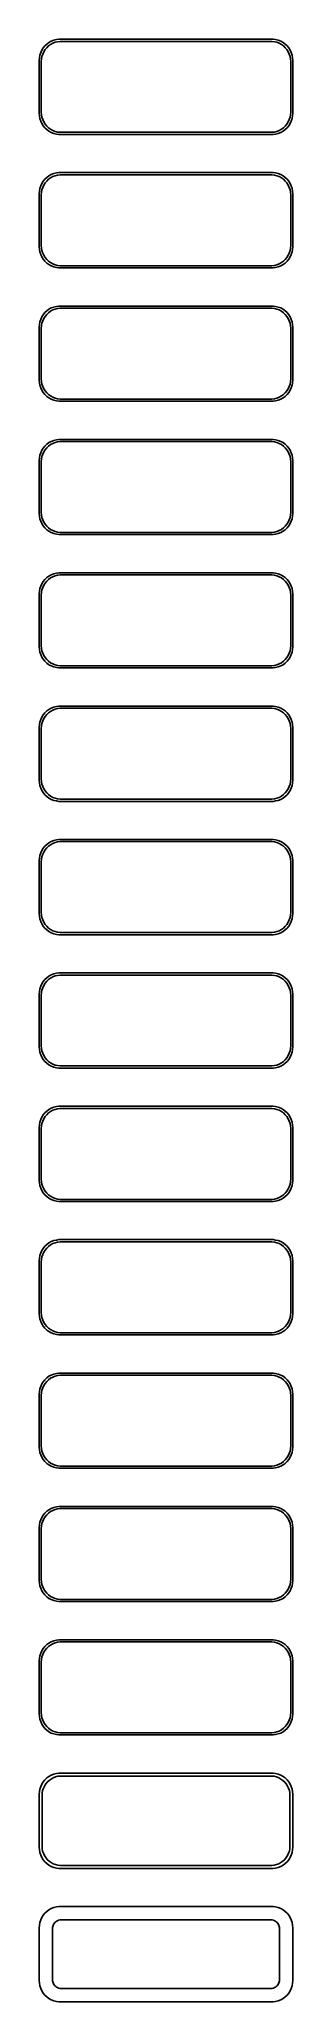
# Model space of a CAD drawing. Header units: metres. Extents: x -30 to 30, y 461 to 925.
import ezdxf

# ---------------------------------------------------------------- set-up
doc = ezdxf.new("R2010")
doc.units = ezdxf.units.M

msp = doc.modelspace()

# ---------------------------------------------------------------- linework, layer by layer
for p, q in [((-29.0451, 922.689), (-29.3815, 922.159)), ((-28.6448, 923.173), (-29.0451, 922.689)), ((-28.1871, 923.603), (-28.6448, 923.173)), ((-28.5928, 922.292), (-28.2126, 922.752)), ((-28.2126, 922.752), (-27.7778, 923.16)), ((-27.6791, 923.972), (-28.1871, 923.603)), ((-27.7778, 923.16), (-27.2952, 923.511)), ((-27.1289, 924.274), (-27.6791, 923.972)), ((-27.2952, 923.511), (-26.7724, 923.798)), ((-26.5451, 924.505), (-27.1289, 924.274)), ((-26.7724, 923.798), (-26.2178, 924.018)), ((-25.9369, 924.661), (-26.5451, 924.505)), ((-26.2178, 924.018), (-25.6401, 924.166)), ((-25.3139, 924.74), (-25.9369, 924.661)), ((-25.6401, 924.166), (-25.0482, 924.241)), ((25.3139, 924.74), (-25.3139, 924.74)), ((-25.0482, 924.241), (25.0482, 924.241)), ((25.0482, 924.241), (25.6401, 924.166)), ((25.9369, 924.661), (25.3139, 924.74)), ((25.6401, 924.166), (26.2178, 924.018)), ((26.5451, 924.505), (25.9369, 924.661)), ((26.2178, 924.018), (26.7724, 923.798)), ((27.1289, 924.274), (26.5451, 924.505)), ((26.7724, 923.798), (27.2952, 923.511)), ((27.6791, 923.972), (27.1289, 924.274)), ((27.2952, 923.511), (27.7778, 923.16)), ((28.1871, 923.603), (27.6791, 923.972)), ((27.7778, 923.16), (28.2126, 922.752)), ((28.6448, 923.173), (28.1871, 923.603)), ((28.2126, 922.752), (28.5928, 922.292)), ((29.0451, 922.689), (28.6448, 923.173)), ((29.3815, 922.159), (29.0451, 922.689)), ((-29.9606, 920.377), (-30, 919.75)), ((-30, 919.75), (-30, 907.25)), ((-29.8429, 920.993), (-29.9606, 920.377)), ((-29.6489, 921.591), (-29.8429, 920.993)), ((-29.3815, 922.159), (-29.6489, 921.591)), ((-29.5, 919.5), (-29.4625, 920.095)), ((-29.5, 907.5), (-29.5, 919.5)), ((-29.4625, 920.095), (-29.3508, 920.681)), ((-29.3508, 920.681), (-29.1664, 921.249)), ((-29.1664, 921.249), (-28.9124, 921.788)), ((-28.9124, 921.788), (-28.5928, 922.292)), ((28.5928, 922.292), (28.9124, 921.788)), ((28.9124, 921.788), (29.1664, 921.249)), ((29.1664, 921.249), (29.3508, 920.681)), ((29.3508, 920.681), (29.4625, 920.095)), ((29.6489, 921.591), (29.3815, 922.159)), ((29.4625, 920.095), (29.5, 919.5)), ((29.5, 919.5), (29.5, 907.5)), ((29.8429, 920.993), (29.6489, 921.591)), ((29.9606, 920.377), (29.8429, 920.993)), ((30, 919.75), (29.9606, 920.377)), ((30, 907.25), (30, 919.75)), ((-30, 907.25), (-29.9606, 906.623)), ((-29.9606, 906.623), (-29.8429, 906.007)), ((-29.8429, 906.007), (-29.6489, 905.409)), ((-29.6489, 905.409), (-29.3815, 904.841)), ((-29.4625, 906.905), (-29.5, 907.5)), ((-29.3508, 906.319), (-29.4625, 906.905)), ((-29.3815, 904.841), (-29.0451, 904.311)), ((-29.1664, 905.751), (-29.3508, 906.319)), ((-28.9124, 905.212), (-29.1664, 905.751)), ((-29.0451, 904.311), (-28.6448, 903.827)), ((-28.5928, 904.708), (-28.9124, 905.212)), ((-28.6448, 903.827), (-28.1871, 903.397)), ((-28.2126, 904.248), (-28.5928, 904.708)), ((-27.7778, 903.84), (-28.2126, 904.248)), ((-27.2952, 903.489), (-27.7778, 903.84)), ((27.7778, 903.84), (27.2952, 903.489)), ((28.2126, 904.248), (27.7778, 903.84)), ((28.1871, 903.397), (28.6448, 903.827)), ((28.5928, 904.708), (28.2126, 904.248)), ((28.9124, 905.212), (28.5928, 904.708)), ((28.6448, 903.827), (29.0451, 904.311)), ((29.1664, 905.751), (28.9124, 905.212)), ((29.0451, 904.311), (29.3815, 904.841)), ((29.3508, 906.319), (29.1664, 905.751)), ((29.4625, 906.905), (29.3508, 906.319)), ((29.3815, 904.841), (29.6489, 905.409)), ((29.5, 907.5), (29.4625, 906.905)), ((29.6489, 905.409), (29.8429, 906.007)), ((29.8429, 906.007), (29.9606, 906.623)), ((29.9606, 906.623), (30, 907.25)), ((-28.1871, 903.397), (-27.6791, 903.028)), ((-27.6791, 903.028), (-27.1289, 902.726)), ((-26.7724, 903.202), (-27.2952, 903.489)), ((-27.1289, 902.726), (-26.5451, 902.495)), ((-26.2178, 902.982), (-26.7724, 903.202)), ((-26.5451, 902.495), (-25.9369, 902.339)), ((-25.6401, 902.834), (-26.2178, 902.982)), ((-25.9369, 902.339), (-25.3139, 902.26)), ((-25.0482, 902.759), (-25.6401, 902.834)), ((-25.3139, 902.26), (25.3139, 902.26)), ((25.0482, 902.759), (-25.0482, 902.759)), ((25.6401, 902.834), (25.0482, 902.759)), ((25.3139, 902.26), (25.9369, 902.339)), ((26.2178, 902.982), (25.6401, 902.834)), ((25.9369, 902.339), (26.5451, 902.495)), ((26.7724, 903.202), (26.2178, 902.982)), ((26.5451, 902.495), (27.1289, 902.726)), ((27.2952, 903.489), (26.7724, 903.202)), ((27.1289, 902.726), (27.6791, 903.028)), ((27.6791, 903.028), (28.1871, 903.397)), ((-29.6489, 890.091), (-29.8429, 889.493)), ((-29.3815, 890.659), (-29.6489, 890.091)), ((-29.0451, 891.189), (-29.3815, 890.659)), ((-29.1664, 889.749), (-28.9124, 890.288)), ((-28.6448, 891.673), (-29.0451, 891.189)), ((-28.9124, 890.288), (-28.5928, 890.792)), ((-28.1871, 892.103), (-28.6448, 891.673)), ((-28.5928, 890.792), (-28.2126, 891.252)), ((-28.2126, 891.252), (-27.7778, 891.66)), ((-27.6791, 892.472), (-28.1871, 892.103)), ((-27.7778, 891.66), (-27.2952, 892.011)), ((-27.1289, 892.774), (-27.6791, 892.472)), ((-27.2952, 892.011), (-26.7724, 892.298)), ((-26.5451, 893.005), (-27.1289, 892.774)), ((-26.7724, 892.298), (-26.2178, 892.518)), ((-25.9369, 893.161), (-26.5451, 893.005)), ((-26.2178, 892.518), (-25.6401, 892.666)), ((-25.3139, 893.24), (-25.9369, 893.161)), ((-25.6401, 892.666), (-25.0482, 892.741)), ((25.3139, 893.24), (-25.3139, 893.24)), ((-25.0482, 892.741), (25.0482, 892.741)), ((25.0482, 892.741), (25.6401, 892.666)), ((25.9369, 893.161), (25.3139, 893.24)), ((25.6401, 892.666), (26.2178, 892.518)), ((26.5451, 893.005), (25.9369, 893.161)), ((26.2178, 892.518), (26.7724, 892.298)), ((27.1289, 892.774), (26.5451, 893.005)), ((26.7724, 892.298), (27.2952, 892.011)), ((27.6791, 892.472), (27.1289, 892.774)), ((27.2952, 892.011), (27.7778, 891.66)), ((28.1871, 892.103), (27.6791, 892.472)), ((27.7778, 891.66), (28.2126, 891.252)), ((28.6448, 891.673), (28.1871, 892.103)), ((28.2126, 891.252), (28.5928, 890.792)), ((28.5928, 890.792), (28.9124, 890.288)), ((29.0451, 891.189), (28.6448, 891.673)), ((28.9124, 890.288), (29.1664, 889.749)), ((29.3815, 890.659), (29.0451, 891.189)), ((29.6489, 890.091), (29.3815, 890.659)), ((29.8429, 889.493), (29.6489, 890.091)), ((-29.9606, 888.877), (-30, 888.25)), ((-30, 888.25), (-30, 875.75)), ((-29.8429, 889.493), (-29.9606, 888.877)), ((-29.5, 888), (-29.4625, 888.595)), ((-29.5, 876), (-29.5, 888)), ((-29.4625, 888.595), (-29.3508, 889.181)), ((-29.3508, 889.181), (-29.1664, 889.749)), ((29.1664, 889.749), (29.3508, 889.181)), ((29.3508, 889.181), (29.4625, 888.595)), ((29.4625, 888.595), (29.5, 888)), ((29.5, 888), (29.5, 876)), ((29.9606, 888.877), (29.8429, 889.493)), ((30, 888.25), (29.9606, 888.877)), ((30, 875.75), (30, 888.25)), ((-29.4625, 875.405), (-29.5, 876)), ((29.5, 876), (29.4625, 875.405)), ((-30, 875.75), (-29.9606, 875.123)), ((-29.9606, 875.123), (-29.8429, 874.507)), ((-29.8429, 874.507), (-29.6489, 873.909)), ((-29.6489, 873.909), (-29.3815, 873.341)), ((-29.3508, 874.819), (-29.4625, 875.405)), ((-29.3815, 873.341), (-29.0451, 872.811)), ((-29.1664, 874.251), (-29.3508, 874.819)), ((-28.9124, 873.712), (-29.1664, 874.251)), ((-29.0451, 872.811), (-28.6448, 872.327)), ((-28.5928, 873.208), (-28.9124, 873.712)), ((-28.6448, 872.327), (-28.1871, 871.897)), ((-28.2126, 872.748), (-28.5928, 873.208)), ((-27.7778, 872.34), (-28.2126, 872.748)), ((-28.1871, 871.897), (-27.6791, 871.528)), ((-27.2952, 871.989), (-27.7778, 872.34)), ((-27.6791, 871.528), (-27.1289, 871.226)), ((-26.7724, 871.702), (-27.2952, 871.989)), ((-26.2178, 871.482), (-26.7724, 871.702)), ((-25.6401, 871.334), (-26.2178, 871.482)), ((26.2178, 871.482), (25.6401, 871.334)), ((26.7724, 871.702), (26.2178, 871.482)), ((27.2952, 871.989), (26.7724, 871.702)), ((27.1289, 871.226), (27.6791, 871.528)), ((27.7778, 872.34), (27.2952, 871.989)), ((27.6791, 871.528), (28.1871, 871.897)), ((28.2126, 872.748), (27.7778, 872.34)), ((28.1871, 871.897), (28.6448, 872.327)), ((28.5928, 873.208), (28.2126, 872.748)), ((28.9124, 873.712), (28.5928, 873.208)), ((28.6448, 872.327), (29.0451, 872.811)), ((29.1664, 874.251), (28.9124, 873.712)), ((29.0451, 872.811), (29.3815, 873.341)), ((29.3508, 874.819), (29.1664, 874.251)), ((29.4625, 875.405), (29.3508, 874.819)), ((29.3815, 873.341), (29.6489, 873.909)), ((29.6489, 873.909), (29.8429, 874.507)), ((29.8429, 874.507), (29.9606, 875.123)), ((29.9606, 875.123), (30, 875.75)), ((-27.1289, 871.226), (-26.5451, 870.995)), ((-26.5451, 870.995), (-25.9369, 870.839)), ((-25.9369, 870.839), (-25.3139, 870.76)), ((-25.0482, 871.259), (-25.6401, 871.334)), ((-25.3139, 870.76), (25.3139, 870.76)), ((25.0482, 871.259), (-25.0482, 871.259)), ((25.6401, 871.334), (25.0482, 871.259)), ((25.3139, 870.76), (25.9369, 870.839)), ((25.9369, 870.839), (26.5451, 870.995)), ((26.5451, 870.995), (27.1289, 871.226)), ((-29.8429, 857.993), (-29.9606, 857.377)), ((-29.6489, 858.591), (-29.8429, 857.993)), ((-29.3815, 859.159), (-29.6489, 858.591)), ((-29.4625, 857.095), (-29.3508, 857.681)), ((-29.0451, 859.689), (-29.3815, 859.159)), ((-29.3508, 857.681), (-29.1664, 858.249)), ((-29.1664, 858.249), (-28.9124, 858.788)), ((-28.6448, 860.173), (-29.0451, 859.689)), ((-28.9124, 858.788), (-28.5928, 859.292)), ((-28.1871, 860.603), (-28.6448, 860.173)), ((-28.5928, 859.292), (-28.2126, 859.752)), ((-28.2126, 859.752), (-27.7778, 860.16)), ((-27.6791, 860.972), (-28.1871, 860.603)), ((-27.7778, 860.16), (-27.2952, 860.511)), ((-27.1289, 861.274), (-27.6791, 860.972)), ((-27.2952, 860.511), (-26.7724, 860.798)), ((-26.5451, 861.505), (-27.1289, 861.274)), ((-26.7724, 860.798), (-26.2178, 861.018)), ((-25.9369, 861.661), (-26.5451, 861.505)), ((-26.2178, 861.018), (-25.6401, 861.166)), ((-25.3139, 861.74), (-25.9369, 861.661)), ((-25.6401, 861.166), (-25.0482, 861.241)), ((25.3139, 861.74), (-25.3139, 861.74)), ((-25.0482, 861.241), (25.0482, 861.241)), ((25.0482, 861.241), (25.6401, 861.166)), ((25.9369, 861.661), (25.3139, 861.74)), ((25.6401, 861.166), (26.2178, 861.018)), ((26.5451, 861.505), (25.9369, 861.661)), ((26.2178, 861.018), (26.7724, 860.798)), ((27.1289, 861.274), (26.5451, 861.505)), ((26.7724, 860.798), (27.2952, 860.511)), ((27.6791, 860.972), (27.1289, 861.274)), ((27.2952, 860.511), (27.7778, 860.16)), ((28.1871, 860.603), (27.6791, 860.972)), ((27.7778, 860.16), (28.2126, 859.752)), ((28.6448, 860.173), (28.1871, 860.603)), ((28.2126, 859.752), (28.5928, 859.292)), ((28.5928, 859.292), (28.9124, 858.788)), ((29.0451, 859.689), (28.6448, 860.173)), ((28.9124, 858.788), (29.1664, 858.249)), ((29.3815, 859.159), (29.0451, 859.689)), ((29.1664, 858.249), (29.3508, 857.681)), ((29.3508, 857.681), (29.4625, 857.095)), ((29.6489, 858.591), (29.3815, 859.159)), ((29.8429, 857.993), (29.6489, 858.591)), ((29.9606, 857.377), (29.8429, 857.993)), ((-29.9606, 857.377), (-30, 856.75)), ((-30, 856.75), (-30, 844.25)), ((-29.5, 856.5), (-29.4625, 857.095)), ((-29.5, 844.5), (-29.5, 856.5)), ((29.4625, 857.095), (29.5, 856.5)), ((29.5, 856.5), (29.5, 844.5)), ((30, 856.75), (29.9606, 857.377)), ((30, 844.25), (30, 856.75)), ((-30, 844.25), (-29.9606, 843.623)), ((-29.9606, 843.623), (-29.8429, 843.007)), ((-29.4625, 843.905), (-29.5, 844.5)), ((-29.3508, 843.319), (-29.4625, 843.905)), ((29.4625, 843.905), (29.3508, 843.319)), ((29.5, 844.5), (29.4625, 843.905)), ((29.8429, 843.007), (29.9606, 843.623)), ((29.9606, 843.623), (30, 844.25)), ((-29.8429, 843.007), (-29.6489, 842.409)), ((-29.6489, 842.409), (-29.3815, 841.841)), ((-29.3815, 841.841), (-29.0451, 841.311)), ((-29.1664, 842.751), (-29.3508, 843.319)), ((-28.9124, 842.212), (-29.1664, 842.751)), ((-29.0451, 841.311), (-28.6448, 840.827)), ((-28.5928, 841.708), (-28.9124, 842.212)), ((-28.6448, 840.827), (-28.1871, 840.397)), ((-28.2126, 841.248), (-28.5928, 841.708)), ((-27.7778, 840.84), (-28.2126, 841.248)), ((-28.1871, 840.397), (-27.6791, 840.028)), ((-27.2952, 840.489), (-27.7778, 840.84)), ((-27.6791, 840.028), (-27.1289, 839.726)), ((-26.7724, 840.202), (-27.2952, 840.489)), ((-27.1289, 839.726), (-26.5451, 839.495)), ((-26.2178, 839.982), (-26.7724, 840.202)), ((-26.5451, 839.495), (-25.9369, 839.339)), ((-25.6401, 839.834), (-26.2178, 839.982)), ((-25.9369, 839.339), (-25.3139, 839.26)), ((-25.0482, 839.759), (-25.6401, 839.834)), ((-25.3139, 839.26), (25.3139, 839.26)), ((25.0482, 839.759), (-25.0482, 839.759)), ((25.6401, 839.834), (25.0482, 839.759)), ((25.3139, 839.26), (25.9369, 839.339)), ((26.2178, 839.982), (25.6401, 839.834)), ((25.9369, 839.339), (26.5451, 839.495)), ((26.7724, 840.202), (26.2178, 839.982)), ((26.5451, 839.495), (27.1289, 839.726)), ((27.2952, 840.489), (26.7724, 840.202)), ((27.1289, 839.726), (27.6791, 840.028)), ((27.7778, 840.84), (27.2952, 840.489)), ((27.6791, 840.028), (28.1871, 840.397)), ((28.2126, 841.248), (27.7778, 840.84)), ((28.1871, 840.397), (28.6448, 840.827)), ((28.5928, 841.708), (28.2126, 841.248)), ((28.9124, 842.212), (28.5928, 841.708)), ((28.6448, 840.827), (29.0451, 841.311)), ((29.1664, 842.751), (28.9124, 842.212)), ((29.0451, 841.311), (29.3815, 841.841)), ((29.3508, 843.319), (29.1664, 842.751)), ((29.3815, 841.841), (29.6489, 842.409)), ((29.6489, 842.409), (29.8429, 843.007)), ((-27.1289, 829.774), (-27.6791, 829.472)), ((-26.5451, 830.005), (-27.1289, 829.774)), ((-25.9369, 830.161), (-26.5451, 830.005)), ((-26.2178, 829.518), (-25.6401, 829.666)), ((-25.3139, 830.24), (-25.9369, 830.161)), ((-25.6401, 829.666), (-25.0482, 829.741)), ((25.3139, 830.24), (-25.3139, 830.24)), ((-25.0482, 829.741), (25.0482, 829.741)), ((25.0482, 829.741), (25.6401, 829.666)), ((25.9369, 830.161), (25.3139, 830.24)), ((25.6401, 829.666), (26.2178, 829.518)), ((26.5451, 830.005), (25.9369, 830.161)), ((27.1289, 829.774), (26.5451, 830.005)), ((27.6791, 829.472), (27.1289, 829.774)), ((-29.9606, 825.877), (-30, 825.25)), ((-30, 825.25), (-30, 812.75)), ((-29.8429, 826.493), (-29.9606, 825.877)), ((-29.6489, 827.091), (-29.8429, 826.493)), ((-29.3815, 827.659), (-29.6489, 827.091)), ((-29.5, 825), (-29.4625, 825.595)), ((-29.5, 813), (-29.5, 825)), ((-29.4625, 825.595), (-29.3508, 826.181)), ((-29.0451, 828.189), (-29.3815, 827.659)), ((-29.3508, 826.181), (-29.1664, 826.749)), ((-29.1664, 826.749), (-28.9124, 827.288)), ((-28.6448, 828.673), (-29.0451, 828.189)), ((-28.9124, 827.288), (-28.5928, 827.792)), ((-28.1871, 829.103), (-28.6448, 828.673)), ((-28.5928, 827.792), (-28.2126, 828.252)), ((-28.2126, 828.252), (-27.7778, 828.66)), ((-27.6791, 829.472), (-28.1871, 829.103)), ((-27.7778, 828.66), (-27.2952, 829.011)), ((-27.2952, 829.011), (-26.7724, 829.298)), ((-26.7724, 829.298), (-26.2178, 829.518)), ((26.2178, 829.518), (26.7724, 829.298)), ((26.7724, 829.298), (27.2952, 829.011)), ((27.2952, 829.011), (27.7778, 828.66)), ((28.1871, 829.103), (27.6791, 829.472)), ((27.7778, 828.66), (28.2126, 828.252)), ((28.6448, 828.673), (28.1871, 829.103)), ((28.2126, 828.252), (28.5928, 827.792)), ((28.5928, 827.792), (28.9124, 827.288)), ((29.0451, 828.189), (28.6448, 828.673)), ((28.9124, 827.288), (29.1664, 826.749)), ((29.3815, 827.659), (29.0451, 828.189)), ((29.1664, 826.749), (29.3508, 826.181)), ((29.3508, 826.181), (29.4625, 825.595)), ((29.6489, 827.091), (29.3815, 827.659)), ((29.4625, 825.595), (29.5, 825)), ((29.5, 825), (29.5, 813)), ((29.8429, 826.493), (29.6489, 827.091)), ((29.9606, 825.877), (29.8429, 826.493)), ((30, 825.25), (29.9606, 825.877)), ((30, 812.75), (30, 825.25)), ((-30, 812.75), (-29.9606, 812.123)), ((-29.9606, 812.123), (-29.8429, 811.507)), ((-29.8429, 811.507), (-29.6489, 810.909)), ((-29.4625, 812.405), (-29.5, 813)), ((-29.3508, 811.819), (-29.4625, 812.405)), ((-29.1664, 811.251), (-29.3508, 811.819)), ((-28.9124, 810.712), (-29.1664, 811.251)), ((29.1664, 811.251), (28.9124, 810.712)), ((29.3508, 811.819), (29.1664, 811.251)), ((29.4625, 812.405), (29.3508, 811.819)), ((29.5, 813), (29.4625, 812.405)), ((29.6489, 810.909), (29.8429, 811.507)), ((29.8429, 811.507), (29.9606, 812.123)), ((29.9606, 812.123), (30, 812.75)), ((-29.6489, 810.909), (-29.3815, 810.341)), ((-29.3815, 810.341), (-29.0451, 809.811)), ((-29.0451, 809.811), (-28.6448, 809.327)), ((-28.5928, 810.208), (-28.9124, 810.712)), ((-28.6448, 809.327), (-28.1871, 808.897)), ((-28.2126, 809.748), (-28.5928, 810.208)), ((-27.7778, 809.34), (-28.2126, 809.748)), ((-28.1871, 808.897), (-27.6791, 808.528)), ((-27.2952, 808.989), (-27.7778, 809.34)), ((-27.6791, 808.528), (-27.1289, 808.226)), ((-26.7724, 808.702), (-27.2952, 808.989)), ((-27.1289, 808.226), (-26.5451, 807.995)), ((-26.2178, 808.482), (-26.7724, 808.702)), ((-26.5451, 807.995), (-25.9369, 807.839)), ((-25.6401, 808.334), (-26.2178, 808.482)), ((-25.9369, 807.839), (-25.3139, 807.76)), ((-25.0482, 808.259), (-25.6401, 808.334)), ((-25.3139, 807.76), (25.3139, 807.76)), ((25.0482, 808.259), (-25.0482, 808.259)), ((25.6401, 808.334), (25.0482, 808.259)), ((25.3139, 807.76), (25.9369, 807.839)), ((26.2178, 808.482), (25.6401, 808.334)), ((25.9369, 807.839), (26.5451, 807.995)), ((26.7724, 808.702), (26.2178, 808.482)), ((26.5451, 807.995), (27.1289, 808.226)), ((27.2952, 808.989), (26.7724, 808.702)), ((27.1289, 808.226), (27.6791, 808.528)), ((27.7778, 809.34), (27.2952, 808.989)), ((27.6791, 808.528), (28.1871, 808.897)), ((28.2126, 809.748), (27.7778, 809.34)), ((28.1871, 808.897), (28.6448, 809.327)), ((28.5928, 810.208), (28.2126, 809.748)), ((28.9124, 810.712), (28.5928, 810.208)), ((28.6448, 809.327), (29.0451, 809.811)), ((29.0451, 809.811), (29.3815, 810.341)), ((29.3815, 810.341), (29.6489, 810.909)), ((-28.1871, 797.603), (-28.6448, 797.173)), ((-27.6791, 797.972), (-28.1871, 797.603)), ((-27.7778, 797.16), (-27.2952, 797.511)), ((-27.1289, 798.274), (-27.6791, 797.972)), ((-27.2952, 797.511), (-26.7724, 797.798)), ((-26.5451, 798.505), (-27.1289, 798.274)), ((-26.7724, 797.798), (-26.2178, 798.018)), ((-25.9369, 798.661), (-26.5451, 798.505)), ((-26.2178, 798.018), (-25.6401, 798.166)), ((-25.3139, 798.74), (-25.9369, 798.661)), ((-25.6401, 798.166), (-25.0482, 798.241)), ((25.3139, 798.74), (-25.3139, 798.74)), ((-25.0482, 798.241), (25.0482, 798.241)), ((25.0482, 798.241), (25.6401, 798.166)), ((25.9369, 798.661), (25.3139, 798.74)), ((25.6401, 798.166), (26.2178, 798.018)), ((26.5451, 798.505), (25.9369, 798.661)), ((26.2178, 798.018), (26.7724, 797.798)), ((27.1289, 798.274), (26.5451, 798.505)), ((26.7724, 797.798), (27.2952, 797.511)), ((27.6791, 797.972), (27.1289, 798.274)), ((27.2952, 797.511), (27.7778, 797.16)), ((28.1871, 797.603), (27.6791, 797.972)), ((28.6448, 797.173), (28.1871, 797.603)), ((-29.9606, 794.377), (-30, 793.75)), ((-30, 793.75), (-30, 781.25)), ((-29.8429, 794.993), (-29.9606, 794.377)), ((-29.6489, 795.591), (-29.8429, 794.993)), ((-29.3815, 796.159), (-29.6489, 795.591)), ((-29.5, 793.5), (-29.4625, 794.095)), ((-29.5, 781.5), (-29.5, 793.5)), ((-29.4625, 794.095), (-29.3508, 794.681)), ((-29.0451, 796.689), (-29.3815, 796.159)), ((-29.3508, 794.681), (-29.1664, 795.249)), ((-29.1664, 795.249), (-28.9124, 795.788)), ((-28.6448, 797.173), (-29.0451, 796.689)), ((-28.9124, 795.788), (-28.5928, 796.292)), ((-28.5928, 796.292), (-28.2126, 796.752)), ((-28.2126, 796.752), (-27.7778, 797.16)), ((27.7778, 797.16), (28.2126, 796.752)), ((28.2126, 796.752), (28.5928, 796.292)), ((28.5928, 796.292), (28.9124, 795.788)), ((29.0451, 796.689), (28.6448, 797.173)), ((28.9124, 795.788), (29.1664, 795.249)), ((29.3815, 796.159), (29.0451, 796.689)), ((29.1664, 795.249), (29.3508, 794.681)), ((29.3508, 794.681), (29.4625, 794.095)), ((29.6489, 795.591), (29.3815, 796.159)), ((29.4625, 794.095), (29.5, 793.5)), ((29.5, 793.5), (29.5, 781.5)), ((29.8429, 794.993), (29.6489, 795.591)), ((29.9606, 794.377), (29.8429, 794.993)), ((30, 793.75), (29.9606, 794.377)), ((30, 781.25), (30, 793.75)), ((-30, 781.25), (-29.9606, 780.623)), ((-29.9606, 780.623), (-29.8429, 780.007)), ((-29.8429, 780.007), (-29.6489, 779.409)), ((-29.6489, 779.409), (-29.3815, 778.841)), ((-29.4625, 780.905), (-29.5, 781.5)), ((-29.3508, 780.319), (-29.4625, 780.905)), ((-29.3815, 778.841), (-29.0451, 778.311)), ((-29.1664, 779.751), (-29.3508, 780.319)), ((-28.9124, 779.212), (-29.1664, 779.751)), ((-28.5928, 778.708), (-28.9124, 779.212)), ((-28.2126, 778.248), (-28.5928, 778.708)), ((28.5928, 778.708), (28.2126, 778.248)), ((28.9124, 779.212), (28.5928, 778.708)), ((29.1664, 779.751), (28.9124, 779.212)), ((29.0451, 778.311), (29.3815, 778.841)), ((29.3508, 780.319), (29.1664, 779.751)), ((29.4625, 780.905), (29.3508, 780.319)), ((29.3815, 778.841), (29.6489, 779.409)), ((29.5, 781.5), (29.4625, 780.905)), ((29.6489, 779.409), (29.8429, 780.007)), ((29.8429, 780.007), (29.9606, 780.623)), ((29.9606, 780.623), (30, 781.25)), ((-29.0451, 778.311), (-28.6448, 777.827)), ((-28.6448, 777.827), (-28.1871, 777.397)), ((-27.7778, 777.84), (-28.2126, 778.248)), ((-28.1871, 777.397), (-27.6791, 777.028)), ((-27.2952, 777.489), (-27.7778, 777.84)), ((-27.6791, 777.028), (-27.1289, 776.726)), ((-26.7724, 777.202), (-27.2952, 777.489)), ((-27.1289, 776.726), (-26.5451, 776.495)), ((-26.2178, 776.982), (-26.7724, 777.202)), ((-26.5451, 776.495), (-25.9369, 776.339)), ((-25.6401, 776.834), (-26.2178, 776.982)), ((-25.9369, 776.339), (-25.3139, 776.26)), ((-25.0482, 776.759), (-25.6401, 776.834)), ((-25.3139, 776.26), (25.3139, 776.26)), ((25.0482, 776.759), (-25.0482, 776.759)), ((25.6401, 776.834), (25.0482, 776.759)), ((25.3139, 776.26), (25.9369, 776.339)), ((26.2178, 776.982), (25.6401, 776.834)), ((25.9369, 776.339), (26.5451, 776.495)), ((26.7724, 777.202), (26.2178, 776.982)), ((26.5451, 776.495), (27.1289, 776.726)), ((27.2952, 777.489), (26.7724, 777.202)), ((27.1289, 776.726), (27.6791, 777.028)), ((27.7778, 777.84), (27.2952, 777.489)), ((27.6791, 777.028), (28.1871, 777.397)), ((28.2126, 778.248), (27.7778, 777.84)), ((28.1871, 777.397), (28.6448, 777.827)), ((28.6448, 777.827), (29.0451, 778.311)), ((-29.0451, 765.189), (-29.3815, 764.659)), ((-28.6448, 765.673), (-29.0451, 765.189)), ((-28.9124, 764.288), (-28.5928, 764.792)), ((-28.1871, 766.103), (-28.6448, 765.673)), ((-28.5928, 764.792), (-28.2126, 765.252)), ((-28.2126, 765.252), (-27.7778, 765.66)), ((-27.6791, 766.472), (-28.1871, 766.103)), ((-27.7778, 765.66), (-27.2952, 766.011)), ((-27.1289, 766.774), (-27.6791, 766.472)), ((-27.2952, 766.011), (-26.7724, 766.298)), ((-26.5451, 767.005), (-27.1289, 766.774)), ((-26.7724, 766.298), (-26.2178, 766.518)), ((-25.9369, 767.161), (-26.5451, 767.005)), ((-26.2178, 766.518), (-25.6401, 766.666)), ((-25.3139, 767.24), (-25.9369, 767.161)), ((-25.6401, 766.666), (-25.0482, 766.741)), ((25.3139, 767.24), (-25.3139, 767.24)), ((-25.0482, 766.741), (25.0482, 766.741)), ((25.0482, 766.741), (25.6401, 766.666)), ((25.9369, 767.161), (25.3139, 767.24)), ((25.6401, 766.666), (26.2178, 766.518)), ((26.5451, 767.005), (25.9369, 767.161)), ((26.2178, 766.518), (26.7724, 766.298)), ((27.1289, 766.774), (26.5451, 767.005)), ((26.7724, 766.298), (27.2952, 766.011)), ((27.6791, 766.472), (27.1289, 766.774)), ((27.2952, 766.011), (27.7778, 765.66)), ((28.1871, 766.103), (27.6791, 766.472)), ((27.7778, 765.66), (28.2126, 765.252)), ((28.6448, 765.673), (28.1871, 766.103)), ((28.2126, 765.252), (28.5928, 764.792)), ((28.5928, 764.792), (28.9124, 764.288)), ((29.0451, 765.189), (28.6448, 765.673)), ((29.3815, 764.659), (29.0451, 765.189)), ((-29.9606, 762.877), (-30, 762.25)), ((-30, 762.25), (-30, 749.75)), ((-29.8429, 763.493), (-29.9606, 762.877)), ((-29.6489, 764.091), (-29.8429, 763.493)), ((-29.3815, 764.659), (-29.6489, 764.091)), ((-29.5, 762), (-29.4625, 762.595)), ((-29.5, 750), (-29.5, 762)), ((-29.4625, 762.595), (-29.3508, 763.181)), ((-29.3508, 763.181), (-29.1664, 763.749)), ((-29.1664, 763.749), (-28.9124, 764.288)), ((28.9124, 764.288), (29.1664, 763.749)), ((29.1664, 763.749), (29.3508, 763.181)), ((29.3508, 763.181), (29.4625, 762.595)), ((29.6489, 764.091), (29.3815, 764.659)), ((29.4625, 762.595), (29.5, 762)), ((29.5, 762), (29.5, 750)), ((29.8429, 763.493), (29.6489, 764.091)), ((29.9606, 762.877), (29.8429, 763.493)), ((30, 762.25), (29.9606, 762.877)), ((30, 749.75), (30, 762.25)), ((-30, 749.75), (-29.9606, 749.123)), ((-29.9606, 749.123), (-29.8429, 748.507)), ((-29.8429, 748.507), (-29.6489, 747.909)), ((-29.6489, 747.909), (-29.3815, 747.341)), ((-29.4625, 749.405), (-29.5, 750)), ((-29.3508, 748.819), (-29.4625, 749.405)), ((-29.3815, 747.341), (-29.0451, 746.811)), ((-29.1664, 748.251), (-29.3508, 748.819)), ((-28.9124, 747.712), (-29.1664, 748.251)), ((-29.0451, 746.811), (-28.6448, 746.327)), ((-28.5928, 747.208), (-28.9124, 747.712)), ((-28.6448, 746.327), (-28.1871, 745.897)), ((-28.2126, 746.748), (-28.5928, 747.208)), ((-27.7778, 746.34), (-28.2126, 746.748)), ((-27.2952, 745.989), (-27.7778, 746.34)), ((27.7778, 746.34), (27.2952, 745.989)), ((28.2126, 746.748), (27.7778, 746.34)), ((28.1871, 745.897), (28.6448, 746.327)), ((28.5928, 747.208), (28.2126, 746.748)), ((28.9124, 747.712), (28.5928, 747.208)), ((28.6448, 746.327), (29.0451, 746.811)), ((29.1664, 748.251), (28.9124, 747.712)), ((29.0451, 746.811), (29.3815, 747.341)), ((29.3508, 748.819), (29.1664, 748.251)), ((29.4625, 749.405), (29.3508, 748.819)), ((29.3815, 747.341), (29.6489, 747.909)), ((29.5, 750), (29.4625, 749.405)), ((29.6489, 747.909), (29.8429, 748.507)), ((29.8429, 748.507), (29.9606, 749.123)), ((29.9606, 749.123), (30, 749.75)), ((-28.1871, 745.897), (-27.6791, 745.528)), ((-27.6791, 745.528), (-27.1289, 745.226)), ((-26.7724, 745.702), (-27.2952, 745.989)), ((-27.1289, 745.226), (-26.5451, 744.995)), ((-26.2178, 745.482), (-26.7724, 745.702)), ((-26.5451, 744.995), (-25.9369, 744.839)), ((-25.6401, 745.334), (-26.2178, 745.482)), ((-25.9369, 744.839), (-25.3139, 744.76)), ((-25.0482, 745.259), (-25.6401, 745.334)), ((-25.3139, 744.76), (25.3139, 744.76)), ((25.0482, 745.259), (-25.0482, 745.259)), ((25.6401, 745.334), (25.0482, 745.259)), ((25.3139, 744.76), (25.9369, 744.839)), ((26.2178, 745.482), (25.6401, 745.334)), ((25.9369, 744.839), (26.5451, 744.995)), ((26.7724, 745.702), (26.2178, 745.482)), ((26.5451, 744.995), (27.1289, 745.226)), ((27.2952, 745.989), (26.7724, 745.702)), ((27.1289, 745.226), (27.6791, 745.528)), ((27.6791, 745.528), (28.1871, 745.897)), ((-29.6489, 732.591), (-29.8429, 731.993)), ((-29.3815, 733.159), (-29.6489, 732.591)), ((-29.0451, 733.689), (-29.3815, 733.159)), ((-29.1664, 732.249), (-28.9124, 732.788)), ((-28.6448, 734.173), (-29.0451, 733.689)), ((-28.9124, 732.788), (-28.5928, 733.292)), ((-28.1871, 734.603), (-28.6448, 734.173)), ((-28.5928, 733.292), (-28.2126, 733.752)), ((-28.2126, 733.752), (-27.7778, 734.16)), ((-27.6791, 734.972), (-28.1871, 734.603)), ((-27.7778, 734.16), (-27.2952, 734.511)), ((-27.1289, 735.274), (-27.6791, 734.972)), ((-27.2952, 734.511), (-26.7724, 734.798)), ((-26.5451, 735.505), (-27.1289, 735.274)), ((-26.7724, 734.798), (-26.2178, 735.018)), ((-25.9369, 735.661), (-26.5451, 735.505)), ((-26.2178, 735.018), (-25.6401, 735.166)), ((-25.3139, 735.74), (-25.9369, 735.661)), ((-25.6401, 735.166), (-25.0482, 735.241)), ((25.3139, 735.74), (-25.3139, 735.74)), ((-25.0482, 735.241), (25.0482, 735.241)), ((25.0482, 735.241), (25.6401, 735.166)), ((25.9369, 735.661), (25.3139, 735.74)), ((25.6401, 735.166), (26.2178, 735.018)), ((26.5451, 735.505), (25.9369, 735.661)), ((26.2178, 735.018), (26.7724, 734.798)), ((27.1289, 735.274), (26.5451, 735.505)), ((26.7724, 734.798), (27.2952, 734.511)), ((27.6791, 734.972), (27.1289, 735.274)), ((27.2952, 734.511), (27.7778, 734.16)), ((28.1871, 734.603), (27.6791, 734.972)), ((27.7778, 734.16), (28.2126, 733.752)), ((28.6448, 734.173), (28.1871, 734.603)), ((28.2126, 733.752), (28.5928, 733.292)), ((28.5928, 733.292), (28.9124, 732.788)), ((29.0451, 733.689), (28.6448, 734.173)), ((28.9124, 732.788), (29.1664, 732.249)), ((29.3815, 733.159), (29.0451, 733.689)), ((29.6489, 732.591), (29.3815, 733.159)), ((29.8429, 731.993), (29.6489, 732.591)), ((-29.9606, 731.377), (-30, 730.75)), ((-30, 730.75), (-30, 718.25)), ((-29.8429, 731.993), (-29.9606, 731.377)), ((-29.5, 730.5), (-29.4625, 731.095)), ((-29.5, 718.5), (-29.5, 730.5)), ((-29.4625, 731.095), (-29.3508, 731.681)), ((-29.3508, 731.681), (-29.1664, 732.249)), ((29.1664, 732.249), (29.3508, 731.681)), ((29.3508, 731.681), (29.4625, 731.095)), ((29.4625, 731.095), (29.5, 730.5)), ((29.5, 730.5), (29.5, 718.5)), ((29.9606, 731.377), (29.8429, 731.993)), ((30, 730.75), (29.9606, 731.377)), ((30, 718.25), (30, 730.75)), ((-29.4625, 717.905), (-29.5, 718.5)), ((29.5, 718.5), (29.4625, 717.905)), ((-30, 718.25), (-29.9606, 717.623)), ((-29.9606, 717.623), (-29.8429, 717.007)), ((-29.8429, 717.007), (-29.6489, 716.409)), ((-29.6489, 716.409), (-29.3815, 715.841)), ((-29.3508, 717.319), (-29.4625, 717.905)), ((-29.3815, 715.841), (-29.0451, 715.311)), ((-29.1664, 716.751), (-29.3508, 717.319)), ((-28.9124, 716.212), (-29.1664, 716.751)), ((-29.0451, 715.311), (-28.6448, 714.827)), ((-28.5928, 715.708), (-28.9124, 716.212)), ((-28.6448, 714.827), (-28.1871, 714.397)), ((-28.2126, 715.248), (-28.5928, 715.708)), ((-27.7778, 714.84), (-28.2126, 715.248)), ((-28.1871, 714.397), (-27.6791, 714.028)), ((-27.2952, 714.489), (-27.7778, 714.84)), ((-27.6791, 714.028), (-27.1289, 713.726)), ((-26.7724, 714.202), (-27.2952, 714.489)), ((-26.2178, 713.982), (-26.7724, 714.202)), ((-25.6401, 713.834), (-26.2178, 713.982)), ((-25.0482, 713.759), (-25.6401, 713.834)), ((25.6401, 713.834), (25.0482, 713.759)), ((26.2178, 713.982), (25.6401, 713.834)), ((26.7724, 714.202), (26.2178, 713.982)), ((27.2952, 714.489), (26.7724, 714.202)), ((27.1289, 713.726), (27.6791, 714.028)), ((27.7778, 714.84), (27.2952, 714.489)), ((27.6791, 714.028), (28.1871, 714.397)), ((28.2126, 715.248), (27.7778, 714.84)), ((28.1871, 714.397), (28.6448, 714.827)), ((28.5928, 715.708), (28.2126, 715.248)), ((28.9124, 716.212), (28.5928, 715.708)), ((28.6448, 714.827), (29.0451, 715.311)), ((29.1664, 716.751), (28.9124, 716.212)), ((29.0451, 715.311), (29.3815, 715.841)), ((29.3508, 717.319), (29.1664, 716.751)), ((29.4625, 717.905), (29.3508, 717.319)), ((29.3815, 715.841), (29.6489, 716.409)), ((29.6489, 716.409), (29.8429, 717.007)), ((29.8429, 717.007), (29.9606, 717.623)), ((29.9606, 717.623), (30, 718.25)), ((-27.1289, 713.726), (-26.5451, 713.495)), ((-26.5451, 713.495), (-25.9369, 713.339)), ((-25.9369, 713.339), (-25.3139, 713.26)), ((-25.3139, 713.26), (25.3139, 713.26)), ((25.0482, 713.759), (-25.0482, 713.759)), ((25.3139, 713.26), (25.9369, 713.339)), ((25.9369, 713.339), (26.5451, 713.495)), ((26.5451, 713.495), (27.1289, 713.726)), ((-29.9606, 699.877), (-30, 699.25)), ((-29.8429, 700.493), (-29.9606, 699.877)), ((-29.6489, 701.091), (-29.8429, 700.493)), ((-29.3815, 701.659), (-29.6489, 701.091)), ((-29.4625, 699.595), (-29.3508, 700.181)), ((-29.0451, 702.189), (-29.3815, 701.659)), ((-29.3508, 700.181), (-29.1664, 700.749)), ((-29.1664, 700.749), (-28.9124, 701.288)), ((-28.6448, 702.673), (-29.0451, 702.189)), ((-28.9124, 701.288), (-28.5928, 701.792)), ((-28.1871, 703.103), (-28.6448, 702.673)), ((-28.5928, 701.792), (-28.2126, 702.252)), ((-28.2126, 702.252), (-27.7778, 702.66)), ((-27.6791, 703.472), (-28.1871, 703.103)), ((-27.7778, 702.66), (-27.2952, 703.011)), ((-27.1289, 703.774), (-27.6791, 703.472)), ((-27.2952, 703.011), (-26.7724, 703.298)), ((-26.5451, 704.005), (-27.1289, 703.774)), ((-26.7724, 703.298), (-26.2178, 703.518)), ((-25.9369, 704.161), (-26.5451, 704.005)), ((-26.2178, 703.518), (-25.6401, 703.666)), ((-25.3139, 704.24), (-25.9369, 704.161)), ((-25.6401, 703.666), (-25.0482, 703.741)), ((25.3139, 704.24), (-25.3139, 704.24)), ((-25.0482, 703.741), (25.0482, 703.741)), ((25.0482, 703.741), (25.6401, 703.666)), ((25.9369, 704.161), (25.3139, 704.24)), ((25.6401, 703.666), (26.2178, 703.518)), ((26.5451, 704.005), (25.9369, 704.161)), ((26.2178, 703.518), (26.7724, 703.298)), ((27.1289, 703.774), (26.5451, 704.005)), ((26.7724, 703.298), (27.2952, 703.011)), ((27.6791, 703.472), (27.1289, 703.774)), ((27.2952, 703.011), (27.7778, 702.66)), ((28.1871, 703.103), (27.6791, 703.472)), ((27.7778, 702.66), (28.2126, 702.252)), ((28.6448, 702.673), (28.1871, 703.103)), ((28.2126, 702.252), (28.5928, 701.792)), ((28.5928, 701.792), (28.9124, 701.288)), ((29.0451, 702.189), (28.6448, 702.673)), ((28.9124, 701.288), (29.1664, 700.749)), ((29.3815, 701.659), (29.0451, 702.189)), ((29.1664, 700.749), (29.3508, 700.181)), ((29.3508, 700.181), (29.4625, 699.595)), ((29.6489, 701.091), (29.3815, 701.659)), ((29.8429, 700.493), (29.6489, 701.091)), ((29.9606, 699.877), (29.8429, 700.493)), ((30, 699.25), (29.9606, 699.877)), ((-30, 699.25), (-30, 686.75)), ((-29.5, 699), (-29.4625, 699.595)), ((-29.5, 687), (-29.5, 699)), ((29.4625, 699.595), (29.5, 699)), ((29.5, 699), (29.5, 687)), ((30, 686.75), (30, 699.25)), ((-30, 686.75), (-29.9606, 686.123)), ((-29.9606, 686.123), (-29.8429, 685.507)), ((-29.4625, 686.405), (-29.5, 687)), ((-29.3508, 685.819), (-29.4625, 686.405)), ((29.4625, 686.405), (29.3508, 685.819)), ((29.5, 687), (29.4625, 686.405)), ((29.8429, 685.507), (29.9606, 686.123)), ((29.9606, 686.123), (30, 686.75)), ((-29.8429, 685.507), (-29.6489, 684.909)), ((-29.6489, 684.909), (-29.3815, 684.341)), ((-29.3815, 684.341), (-29.0451, 683.811)), ((-29.1664, 685.251), (-29.3508, 685.819)), ((-28.9124, 684.712), (-29.1664, 685.251)), ((-29.0451, 683.811), (-28.6448, 683.327)), ((-28.5928, 684.208), (-28.9124, 684.712)), ((-28.6448, 683.327), (-28.1871, 682.897)), ((-28.2126, 683.748), (-28.5928, 684.208)), ((-27.7778, 683.34), (-28.2126, 683.748)), ((-28.1871, 682.897), (-27.6791, 682.528)), ((-27.2952, 682.989), (-27.7778, 683.34)), ((-27.6791, 682.528), (-27.1289, 682.226)), ((-26.7724, 682.702), (-27.2952, 682.989)), ((-27.1289, 682.226), (-26.5451, 681.995)), ((-26.2178, 682.482), (-26.7724, 682.702)), ((-26.5451, 681.995), (-25.9369, 681.839)), ((-25.6401, 682.334), (-26.2178, 682.482)), ((-25.9369, 681.839), (-25.3139, 681.76)), ((-25.0482, 682.259), (-25.6401, 682.334)), ((-25.3139, 681.76), (25.3139, 681.76)), ((25.0482, 682.259), (-25.0482, 682.259)), ((25.6401, 682.334), (25.0482, 682.259)), ((25.3139, 681.76), (25.9369, 681.839)), ((26.2178, 682.482), (25.6401, 682.334)), ((25.9369, 681.839), (26.5451, 681.995)), ((26.7724, 682.702), (26.2178, 682.482)), ((26.5451, 681.995), (27.1289, 682.226)), ((27.2952, 682.989), (26.7724, 682.702)), ((27.1289, 682.226), (27.6791, 682.528)), ((27.7778, 683.34), (27.2952, 682.989)), ((27.6791, 682.528), (28.1871, 682.897)), ((28.2126, 683.748), (27.7778, 683.34)), ((28.1871, 682.897), (28.6448, 683.327)), ((28.5928, 684.208), (28.2126, 683.748)), ((28.9124, 684.712), (28.5928, 684.208)), ((28.6448, 683.327), (29.0451, 683.811)), ((29.1664, 685.251), (28.9124, 684.712)), ((29.0451, 683.811), (29.3815, 684.341)), ((29.3508, 685.819), (29.1664, 685.251)), ((29.3815, 684.341), (29.6489, 684.909)), ((29.6489, 684.909), (29.8429, 685.507)), ((-27.1289, 672.274), (-27.6791, 671.972)), ((-26.5451, 672.505), (-27.1289, 672.274)), ((-25.9369, 672.661), (-26.5451, 672.505)), ((-26.2178, 672.018), (-25.6401, 672.166)), ((-25.3139, 672.74), (-25.9369, 672.661)), ((-25.6401, 672.166), (-25.0482, 672.241)), ((25.3139, 672.74), (-25.3139, 672.74)), ((-25.0482, 672.241), (25.0482, 672.241)), ((25.0482, 672.241), (25.6401, 672.166)), ((25.9369, 672.661), (25.3139, 672.74)), ((25.6401, 672.166), (26.2178, 672.018)), ((26.5451, 672.505), (25.9369, 672.661)), ((27.1289, 672.274), (26.5451, 672.505)), ((27.6791, 671.972), (27.1289, 672.274)), ((-29.9606, 668.377), (-30, 667.75)), ((-30, 667.75), (-30, 655.25)), ((-29.8429, 668.993), (-29.9606, 668.377)), ((-29.6489, 669.591), (-29.8429, 668.993)), ((-29.3815, 670.159), (-29.6489, 669.591)), ((-29.5, 667.5), (-29.4625, 668.095)), ((-29.5, 655.5), (-29.5, 667.5)), ((-29.4625, 668.095), (-29.3508, 668.681)), ((-29.0451, 670.689), (-29.3815, 670.159)), ((-29.3508, 668.681), (-29.1664, 669.249)), ((-29.1664, 669.249), (-28.9124, 669.788)), ((-28.6448, 671.173), (-29.0451, 670.689)), ((-28.9124, 669.788), (-28.5928, 670.292)), ((-28.1871, 671.603), (-28.6448, 671.173)), ((-28.5928, 670.292), (-28.2126, 670.752)), ((-28.2126, 670.752), (-27.7778, 671.16)), ((-27.6791, 671.972), (-28.1871, 671.603)), ((-27.7778, 671.16), (-27.2952, 671.511)), ((-27.2952, 671.511), (-26.7724, 671.798)), ((-26.7724, 671.798), (-26.2178, 672.018)), ((26.2178, 672.018), (26.7724, 671.798)), ((26.7724, 671.798), (27.2952, 671.511)), ((27.2952, 671.511), (27.7778, 671.16)), ((28.1871, 671.603), (27.6791, 671.972)), ((27.7778, 671.16), (28.2126, 670.752)), ((28.6448, 671.173), (28.1871, 671.603)), ((28.2126, 670.752), (28.5928, 670.292)), ((28.5928, 670.292), (28.9124, 669.788)), ((29.0451, 670.689), (28.6448, 671.173)), ((28.9124, 669.788), (29.1664, 669.249)), ((29.3815, 670.159), (29.0451, 670.689)), ((29.1664, 669.249), (29.3508, 668.681)), ((29.3508, 668.681), (29.4625, 668.095)), ((29.6489, 669.591), (29.3815, 670.159)), ((29.4625, 668.095), (29.5, 667.5)), ((29.5, 667.5), (29.5, 655.5)), ((29.8429, 668.993), (29.6489, 669.591)), ((29.9606, 668.377), (29.8429, 668.993)), ((30, 667.75), (29.9606, 668.377)), ((30, 655.25), (30, 667.75)), ((-30, 655.25), (-29.9606, 654.623)), ((-29.9606, 654.623), (-29.8429, 654.007)), ((-29.8429, 654.007), (-29.6489, 653.409)), ((-29.4625, 654.905), (-29.5, 655.5)), ((-29.3508, 654.319), (-29.4625, 654.905)), ((-29.1664, 653.751), (-29.3508, 654.319)), ((-28.9124, 653.212), (-29.1664, 653.751)), ((29.1664, 653.751), (28.9124, 653.212)), ((29.3508, 654.319), (29.1664, 653.751)), ((29.4625, 654.905), (29.3508, 654.319)), ((29.5, 655.5), (29.4625, 654.905)), ((29.6489, 653.409), (29.8429, 654.007)), ((29.8429, 654.007), (29.9606, 654.623)), ((29.9606, 654.623), (30, 655.25)), ((-29.6489, 653.409), (-29.3815, 652.841)), ((-29.3815, 652.841), (-29.0451, 652.311)), ((-29.0451, 652.311), (-28.6448, 651.827)), ((-28.5928, 652.708), (-28.9124, 653.212)), ((-28.6448, 651.827), (-28.1871, 651.397)), ((-28.2126, 652.248), (-28.5928, 652.708)), ((-27.7778, 651.84), (-28.2126, 652.248)), ((-28.1871, 651.397), (-27.6791, 651.028)), ((-27.2952, 651.489), (-27.7778, 651.84)), ((-27.6791, 651.028), (-27.1289, 650.726)), ((-26.7724, 651.202), (-27.2952, 651.489)), ((-27.1289, 650.726), (-26.5451, 650.495)), ((-26.2178, 650.982), (-26.7724, 651.202)), ((-26.5451, 650.495), (-25.9369, 650.339)), ((-25.6401, 650.834), (-26.2178, 650.982)), ((-25.9369, 650.339), (-25.3139, 650.26)), ((-25.0482, 650.759), (-25.6401, 650.834)), ((-25.3139, 650.26), (25.3139, 650.26)), ((25.0482, 650.759), (-25.0482, 650.759)), ((25.6401, 650.834), (25.0482, 650.759)), ((25.3139, 650.26), (25.9369, 650.339)), ((26.2178, 650.982), (25.6401, 650.834)), ((25.9369, 650.339), (26.5451, 650.495)), ((26.7724, 651.202), (26.2178, 650.982)), ((26.5451, 650.495), (27.1289, 650.726)), ((27.2952, 651.489), (26.7724, 651.202)), ((27.1289, 650.726), (27.6791, 651.028)), ((27.7778, 651.84), (27.2952, 651.489)), ((27.6791, 651.028), (28.1871, 651.397)), ((28.2126, 652.248), (27.7778, 651.84)), ((28.1871, 651.397), (28.6448, 651.827)), ((28.5928, 652.708), (28.2126, 652.248)), ((28.9124, 653.212), (28.5928, 652.708)), ((28.6448, 651.827), (29.0451, 652.311)), ((29.0451, 652.311), (29.3815, 652.841)), ((29.3815, 652.841), (29.6489, 653.409)), ((-28.6448, 639.673), (-29.0451, 639.189)), ((-28.1871, 640.103), (-28.6448, 639.673)), ((-28.2126, 639.252), (-27.7778, 639.66)), ((-27.6791, 640.472), (-28.1871, 640.103)), ((-27.7778, 639.66), (-27.2952, 640.011)), ((-27.1289, 640.774), (-27.6791, 640.472)), ((-27.2952, 640.011), (-26.7724, 640.298)), ((-26.5451, 641.005), (-27.1289, 640.774)), ((-26.7724, 640.298), (-26.2178, 640.518)), ((-25.9369, 641.161), (-26.5451, 641.005)), ((-26.2178, 640.518), (-25.6401, 640.666)), ((-25.3139, 641.24), (-25.9369, 641.161)), ((-25.6401, 640.666), (-25.0482, 640.741)), ((25.3139, 641.24), (-25.3139, 641.24)), ((-25.0482, 640.741), (25.0482, 640.741)), ((25.0482, 640.741), (25.6401, 640.666)), ((25.9369, 641.161), (25.3139, 641.24)), ((25.6401, 640.666), (26.2178, 640.518)), ((26.5451, 641.005), (25.9369, 641.161)), ((26.2178, 640.518), (26.7724, 640.298)), ((27.1289, 640.774), (26.5451, 641.005)), ((26.7724, 640.298), (27.2952, 640.011)), ((27.6791, 640.472), (27.1289, 640.774)), ((27.2952, 640.011), (27.7778, 639.66)), ((28.1871, 640.103), (27.6791, 640.472)), ((27.7778, 639.66), (28.2126, 639.252)), ((28.6448, 639.673), (28.1871, 640.103)), ((29.0451, 639.189), (28.6448, 639.673)), ((-29.9606, 636.877), (-30, 636.25)), ((-30, 636.25), (-30, 623.75)), ((-29.8429, 637.493), (-29.9606, 636.877)), ((-29.6489, 638.091), (-29.8429, 637.493)), ((-29.3815, 638.659), (-29.6489, 638.091)), ((-29.5, 636), (-29.4625, 636.595)), ((-29.5, 624), (-29.5, 636)), ((-29.4625, 636.595), (-29.3508, 637.181)), ((-29.0451, 639.189), (-29.3815, 638.659)), ((-29.3508, 637.181), (-29.1664, 637.749)), ((-29.1664, 637.749), (-28.9124, 638.288)), ((-28.9124, 638.288), (-28.5928, 638.792)), ((-28.5928, 638.792), (-28.2126, 639.252)), ((28.2126, 639.252), (28.5928, 638.792)), ((28.5928, 638.792), (28.9124, 638.288)), ((28.9124, 638.288), (29.1664, 637.749)), ((29.3815, 638.659), (29.0451, 639.189)), ((29.1664, 637.749), (29.3508, 637.181)), ((29.3508, 637.181), (29.4625, 636.595)), ((29.6489, 638.091), (29.3815, 638.659)), ((29.4625, 636.595), (29.5, 636)), ((29.5, 636), (29.5, 624)), ((29.8429, 637.493), (29.6489, 638.091)), ((29.9606, 636.877), (29.8429, 637.493)), ((30, 636.25), (29.9606, 636.877)), ((30, 623.75), (30, 636.25)), ((-30, 623.75), (-29.9606, 623.123)), ((-29.9606, 623.123), (-29.8429, 622.507)), ((-29.8429, 622.507), (-29.6489, 621.909)), ((-29.6489, 621.909), (-29.3815, 621.341)), ((-29.4625, 623.405), (-29.5, 624)), ((-29.3508, 622.819), (-29.4625, 623.405)), ((-29.3815, 621.341), (-29.0451, 620.811)), ((-29.1664, 622.251), (-29.3508, 622.819)), ((-28.9124, 621.712), (-29.1664, 622.251)), ((-28.5928, 621.208), (-28.9124, 621.712)), ((-28.2126, 620.748), (-28.5928, 621.208)), ((28.5928, 621.208), (28.2126, 620.748)), ((28.9124, 621.712), (28.5928, 621.208)), ((29.1664, 622.251), (28.9124, 621.712)), ((29.0451, 620.811), (29.3815, 621.341)), ((29.3508, 622.819), (29.1664, 622.251)), ((29.4625, 623.405), (29.3508, 622.819)), ((29.3815, 621.341), (29.6489, 621.909)), ((29.5, 624), (29.4625, 623.405)), ((29.6489, 621.909), (29.8429, 622.507)), ((29.8429, 622.507), (29.9606, 623.123)), ((29.9606, 623.123), (30, 623.75)), ((-29.0451, 620.811), (-28.6448, 620.327)), ((-28.6448, 620.327), (-28.1871, 619.897)), ((-27.7778, 620.34), (-28.2126, 620.748)), ((-28.1871, 619.897), (-27.6791, 619.528)), ((-27.2952, 619.989), (-27.7778, 620.34)), ((-27.6791, 619.528), (-27.1289, 619.226)), ((-26.7724, 619.702), (-27.2952, 619.989)), ((-27.1289, 619.226), (-26.5451, 618.995)), ((-26.2178, 619.482), (-26.7724, 619.702)), ((-26.5451, 618.995), (-25.9369, 618.839)), ((-25.6401, 619.334), (-26.2178, 619.482)), ((-25.9369, 618.839), (-25.3139, 618.76)), ((-25.0482, 619.259), (-25.6401, 619.334)), ((-25.3139, 618.76), (25.3139, 618.76)), ((25.0482, 619.259), (-25.0482, 619.259)), ((25.6401, 619.334), (25.0482, 619.259)), ((25.3139, 618.76), (25.9369, 618.839)), ((26.2178, 619.482), (25.6401, 619.334)), ((25.9369, 618.839), (26.5451, 618.995)), ((26.7724, 619.702), (26.2178, 619.482)), ((26.5451, 618.995), (27.1289, 619.226)), ((27.2952, 619.989), (26.7724, 619.702)), ((27.1289, 619.226), (27.6791, 619.528)), ((27.7778, 620.34), (27.2952, 619.989)), ((27.6791, 619.528), (28.1871, 619.897)), ((28.2126, 620.748), (27.7778, 620.34)), ((28.1871, 619.897), (28.6448, 620.327)), ((28.6448, 620.327), (29.0451, 620.811)), ((-29.3815, 607.159), (-29.6489, 606.591)), ((-29.0451, 607.689), (-29.3815, 607.159)), ((-28.6448, 608.173), (-29.0451, 607.689)), ((-28.9124, 606.788), (-28.5928, 607.292)), ((-28.1871, 608.603), (-28.6448, 608.173)), ((-28.5928, 607.292), (-28.2126, 607.752)), ((-28.2126, 607.752), (-27.7778, 608.16)), ((-27.6791, 608.972), (-28.1871, 608.603)), ((-27.7778, 608.16), (-27.2952, 608.511)), ((-27.1289, 609.274), (-27.6791, 608.972)), ((-27.2952, 608.511), (-26.7724, 608.798)), ((-26.5451, 609.505), (-27.1289, 609.274)), ((-26.7724, 608.798), (-26.2178, 609.018)), ((-25.9369, 609.661), (-26.5451, 609.505)), ((-26.2178, 609.018), (-25.6401, 609.166)), ((-25.3139, 609.74), (-25.9369, 609.661)), ((-25.6401, 609.166), (-25.0482, 609.241)), ((25.3139, 609.74), (-25.3139, 609.74)), ((-25.0482, 609.241), (25.0482, 609.241)), ((25.0482, 609.241), (25.6401, 609.166)), ((25.9369, 609.661), (25.3139, 609.74)), ((25.6401, 609.166), (26.2178, 609.018)), ((26.5451, 609.505), (25.9369, 609.661)), ((26.2178, 609.018), (26.7724, 608.798)), ((27.1289, 609.274), (26.5451, 609.505)), ((26.7724, 608.798), (27.2952, 608.511)), ((27.6791, 608.972), (27.1289, 609.274)), ((27.2952, 608.511), (27.7778, 608.16)), ((28.1871, 608.603), (27.6791, 608.972)), ((27.7778, 608.16), (28.2126, 607.752)), ((28.6448, 608.173), (28.1871, 608.603)), ((28.2126, 607.752), (28.5928, 607.292)), ((28.5928, 607.292), (28.9124, 606.788)), ((29.0451, 607.689), (28.6448, 608.173)), ((29.3815, 607.159), (29.0451, 607.689)), ((29.6489, 606.591), (29.3815, 607.159)), ((-29.9606, 605.377), (-30, 604.75)), ((-30, 604.75), (-30, 592.25)), ((-29.8429, 605.993), (-29.9606, 605.377)), ((-29.6489, 606.591), (-29.8429, 605.993)), ((-29.5, 604.5), (-29.4625, 605.095)), ((-29.5, 592.5), (-29.5, 604.5)), ((-29.4625, 605.095), (-29.3508, 605.681)), ((-29.3508, 605.681), (-29.1664, 606.249)), ((-29.1664, 606.249), (-28.9124, 606.788)), ((28.9124, 606.788), (29.1664, 606.249)), ((29.1664, 606.249), (29.3508, 605.681)), ((29.3508, 605.681), (29.4625, 605.095)), ((29.4625, 605.095), (29.5, 604.5)), ((29.5, 604.5), (29.5, 592.5)), ((29.8429, 605.993), (29.6489, 606.591)), ((29.9606, 605.377), (29.8429, 605.993)), ((30, 604.75), (29.9606, 605.377)), ((30, 592.25), (30, 604.75)), ((-30, 592.25), (-29.9606, 591.623)), ((-29.9606, 591.623), (-29.8429, 591.007)), ((-29.8429, 591.007), (-29.6489, 590.409)), ((-29.6489, 590.409), (-29.3815, 589.841)), ((-29.4625, 591.905), (-29.5, 592.5)), ((-29.3508, 591.319), (-29.4625, 591.905)), ((-29.3815, 589.841), (-29.0451, 589.311)), ((-29.1664, 590.751), (-29.3508, 591.319)), ((-28.9124, 590.212), (-29.1664, 590.751)), ((-29.0451, 589.311), (-28.6448, 588.827)), ((-28.5928, 589.708), (-28.9124, 590.212)), ((-28.6448, 588.827), (-28.1871, 588.397)), ((-28.2126, 589.248), (-28.5928, 589.708)), ((-27.7778, 588.84), (-28.2126, 589.248)), ((-27.2952, 588.489), (-27.7778, 588.84)), ((27.7778, 588.84), (27.2952, 588.489)), ((28.2126, 589.248), (27.7778, 588.84)), ((28.1871, 588.397), (28.6448, 588.827)), ((28.5928, 589.708), (28.2126, 589.248)), ((28.9124, 590.212), (28.5928, 589.708)), ((28.6448, 588.827), (29.0451, 589.311)), ((29.1664, 590.751), (28.9124, 590.212)), ((29.0451, 589.311), (29.3815, 589.841)), ((29.3508, 591.319), (29.1664, 590.751)), ((29.4625, 591.905), (29.3508, 591.319)), ((29.3815, 589.841), (29.6489, 590.409)), ((29.5, 592.5), (29.4625, 591.905)), ((29.6489, 590.409), (29.8429, 591.007)), ((29.8429, 591.007), (29.9606, 591.623)), ((29.9606, 591.623), (30, 592.25)), ((-28.1871, 588.397), (-27.6791, 588.028)), ((-27.6791, 588.028), (-27.1289, 587.726)), ((-26.7724, 588.202), (-27.2952, 588.489)), ((-27.1289, 587.726), (-26.5451, 587.495)), ((-26.2178, 587.982), (-26.7724, 588.202)), ((-26.5451, 587.495), (-25.9369, 587.339)), ((-25.6401, 587.834), (-26.2178, 587.982)), ((-25.9369, 587.339), (-25.3139, 587.26)), ((-25.0482, 587.759), (-25.6401, 587.834)), ((-25.3139, 587.26), (25.3139, 587.26)), ((25.0482, 587.759), (-25.0482, 587.759)), ((25.6401, 587.834), (25.0482, 587.759)), ((25.3139, 587.26), (25.9369, 587.339)), ((26.2178, 587.982), (25.6401, 587.834)), ((25.9369, 587.339), (26.5451, 587.495)), ((26.7724, 588.202), (26.2178, 587.982)), ((26.5451, 587.495), (27.1289, 587.726)), ((27.2952, 588.489), (26.7724, 588.202)), ((27.1289, 587.726), (27.6791, 588.028)), ((27.6791, 588.028), (28.1871, 588.397)), ((-29.6489, 575.091), (-29.8429, 574.493)), ((-29.3815, 575.659), (-29.6489, 575.091)), ((-29.0451, 576.189), (-29.3815, 575.659)), ((-29.3508, 574.181), (-29.1664, 574.749)), ((-29.1664, 574.749), (-28.9124, 575.288)), ((-28.6448, 576.673), (-29.0451, 576.189)), ((-28.9124, 575.288), (-28.5928, 575.792)), ((-28.1871, 577.103), (-28.6448, 576.673)), ((-28.5928, 575.792), (-28.2126, 576.252)), ((-28.2126, 576.252), (-27.7778, 576.66)), ((-27.6791, 577.472), (-28.1871, 577.103)), ((-27.7778, 576.66), (-27.2952, 577.011)), ((-27.1289, 577.774), (-27.6791, 577.472)), ((-27.2952, 577.011), (-26.7724, 577.298)), ((-26.5451, 578.005), (-27.1289, 577.774)), ((-26.7724, 577.298), (-26.2178, 577.518)), ((-25.9369, 578.161), (-26.5451, 578.005)), ((-26.2178, 577.518), (-25.6401, 577.666)), ((-25.3139, 578.24), (-25.9369, 578.161)), ((-25.6401, 577.666), (-25.0482, 577.741)), ((25.3139, 578.24), (-25.3139, 578.24)), ((-25.0482, 577.741), (25.0482, 577.741)), ((25.0482, 577.741), (25.6401, 577.666)), ((25.9369, 578.161), (25.3139, 578.24)), ((25.6401, 577.666), (26.2178, 577.518)), ((26.5451, 578.005), (25.9369, 578.161)), ((26.2178, 577.518), (26.7724, 577.298)), ((27.1289, 577.774), (26.5451, 578.005)), ((26.7724, 577.298), (27.2952, 577.011)), ((27.6791, 577.472), (27.1289, 577.774)), ((27.2952, 577.011), (27.7778, 576.66)), ((28.1871, 577.103), (27.6791, 577.472)), ((27.7778, 576.66), (28.2126, 576.252)), ((28.6448, 576.673), (28.1871, 577.103)), ((28.2126, 576.252), (28.5928, 575.792)), ((28.5928, 575.792), (28.9124, 575.288)), ((29.0451, 576.189), (28.6448, 576.673)), ((28.9124, 575.288), (29.1664, 574.749)), ((29.3815, 575.659), (29.0451, 576.189)), ((29.1664, 574.749), (29.3508, 574.181)), ((29.6489, 575.091), (29.3815, 575.659)), ((29.8429, 574.493), (29.6489, 575.091)), ((-29.9606, 573.877), (-30, 573.25)), ((-30, 573.25), (-30, 560.75)), ((-29.8429, 574.493), (-29.9606, 573.877)), ((-29.5, 573), (-29.4625, 573.595)), ((-29.5, 561), (-29.5, 573)), ((-29.4625, 573.595), (-29.3508, 574.181)), ((29.3508, 574.181), (29.4625, 573.595)), ((29.4625, 573.595), (29.5, 573)), ((29.5, 573), (29.5, 561)), ((29.9606, 573.877), (29.8429, 574.493)), ((30, 573.25), (29.9606, 573.877)), ((30, 560.75), (30, 573.25)), ((-29.4625, 560.405), (-29.5, 561)), ((29.5, 561), (29.4625, 560.405)), ((-30, 560.75), (-29.9606, 560.123)), ((-29.9606, 560.123), (-29.8429, 559.507)), ((-29.8429, 559.507), (-29.6489, 558.909)), ((-29.6489, 558.909), (-29.3815, 558.341)), ((-29.3508, 559.819), (-29.4625, 560.405)), ((-29.3815, 558.341), (-29.0451, 557.811)), ((-29.1664, 559.251), (-29.3508, 559.819)), ((-28.9124, 558.712), (-29.1664, 559.251)), ((-29.0451, 557.811), (-28.6448, 557.327)), ((-28.5928, 558.208), (-28.9124, 558.712)), ((-28.6448, 557.327), (-28.1871, 556.897)), ((-28.2126, 557.748), (-28.5928, 558.208)), ((-27.7778, 557.34), (-28.2126, 557.748)), ((-28.1871, 556.897), (-27.6791, 556.528)), ((-27.2952, 556.989), (-27.7778, 557.34)), ((-27.6791, 556.528), (-27.1289, 556.226)), ((-26.7724, 556.702), (-27.2952, 556.989)), ((-27.1289, 556.226), (-26.5451, 555.995)), ((-26.2178, 556.482), (-26.7724, 556.702)), ((-25.6401, 556.334), (-26.2178, 556.482)), ((-25.0482, 556.259), (-25.6401, 556.334)), ((25.0482, 556.259), (-25.0482, 556.259)), ((25.6401, 556.334), (25.0482, 556.259)), ((26.2178, 556.482), (25.6401, 556.334)), ((26.7724, 556.702), (26.2178, 556.482)), ((26.5451, 555.995), (27.1289, 556.226)), ((27.2952, 556.989), (26.7724, 556.702)), ((27.1289, 556.226), (27.6791, 556.528)), ((27.7778, 557.34), (27.2952, 556.989)), ((27.6791, 556.528), (28.1871, 556.897)), ((28.2126, 557.748), (27.7778, 557.34)), ((28.1871, 556.897), (28.6448, 557.327)), ((28.5928, 558.208), (28.2126, 557.748)), ((28.9124, 558.712), (28.5928, 558.208)), ((28.6448, 557.327), (29.0451, 557.811)), ((29.1664, 559.251), (28.9124, 558.712)), ((29.0451, 557.811), (29.3815, 558.341)), ((29.3508, 559.819), (29.1664, 559.251)), ((29.4625, 560.405), (29.3508, 559.819)), ((29.3815, 558.341), (29.6489, 558.909)), ((29.6489, 558.909), (29.8429, 559.507)), ((29.8429, 559.507), (29.9606, 560.123)), ((29.9606, 560.123), (30, 560.75)), ((-26.5451, 555.995), (-25.9369, 555.839)), ((-25.9369, 555.839), (-25.3139, 555.76)), ((-25.3139, 555.76), (25.3139, 555.76)), ((25.3139, 555.76), (25.9369, 555.839)), ((25.9369, 555.839), (26.5451, 555.995)), ((-29.9606, 542.377), (-30, 541.75)), ((-29.8429, 542.993), (-29.9606, 542.377)), ((-29.6489, 543.591), (-29.8429, 542.993)), ((-29.3815, 544.159), (-29.6489, 543.591)), ((-29.4625, 542.095), (-29.3508, 542.681)), ((-29.0451, 544.689), (-29.3815, 544.159)), ((-29.3508, 542.681), (-29.1664, 543.249)), ((-29.1664, 543.249), (-28.9124, 543.788)), ((-28.6448, 545.173), (-29.0451, 544.689)), ((-28.9124, 543.788), (-28.5928, 544.292)), ((-28.1871, 545.603), (-28.6448, 545.173)), ((-28.5928, 544.292), (-28.2126, 544.752)), ((-28.2126, 544.752), (-27.7778, 545.16)), ((-27.6791, 545.972), (-28.1871, 545.603)), ((-27.7778, 545.16), (-27.2952, 545.511)), ((-27.1289, 546.274), (-27.6791, 545.972)), ((-27.2952, 545.511), (-26.7724, 545.798)), ((-26.5451, 546.505), (-27.1289, 546.274)), ((-26.7724, 545.798), (-26.2178, 546.018)), ((-25.9369, 546.661), (-26.5451, 546.505)), ((-26.2178, 546.018), (-25.6401, 546.166)), ((-25.3139, 546.74), (-25.9369, 546.661)), ((-25.6401, 546.166), (-25.0482, 546.241)), ((25.3139, 546.74), (-25.3139, 546.74)), ((-25.0482, 546.241), (25.0482, 546.241)), ((25.0482, 546.241), (25.6401, 546.166)), ((25.9369, 546.661), (25.3139, 546.74)), ((25.6401, 546.166), (26.2178, 546.018)), ((26.5451, 546.505), (25.9369, 546.661)), ((26.2178, 546.018), (26.7724, 545.798)), ((27.1289, 546.274), (26.5451, 546.505)), ((26.7724, 545.798), (27.2952, 545.511)), ((27.6791, 545.972), (27.1289, 546.274)), ((27.2952, 545.511), (27.7778, 545.16)), ((28.1871, 545.603), (27.6791, 545.972)), ((27.7778, 545.16), (28.2126, 544.752)), ((28.6448, 545.173), (28.1871, 545.603)), ((28.2126, 544.752), (28.5928, 544.292)), ((28.5928, 544.292), (28.9124, 543.788)), ((29.0451, 544.689), (28.6448, 545.173)), ((28.9124, 543.788), (29.1664, 543.249)), ((29.3815, 544.159), (29.0451, 544.689)), ((29.1664, 543.249), (29.3508, 542.681)), ((29.3508, 542.681), (29.4625, 542.095)), ((29.6489, 543.591), (29.3815, 544.159)), ((29.8429, 542.993), (29.6489, 543.591)), ((29.9606, 542.377), (29.8429, 542.993)), ((30, 541.75), (29.9606, 542.377)), ((-30, 541.75), (-30, 529.25)), ((-29.5, 541.5), (-29.4625, 542.095)), ((-29.5, 529.5), (-29.5, 541.5)), ((29.4625, 542.095), (29.5, 541.5)), ((29.5, 541.5), (29.5, 529.5)), ((30, 529.25), (30, 541.75)), ((-30, 529.25), (-29.9606, 528.623)), ((-29.9606, 528.623), (-29.8429, 528.007)), ((-29.4625, 528.905), (-29.5, 529.5)), ((-29.3508, 528.319), (-29.4625, 528.905)), ((29.4625, 528.905), (29.3508, 528.319)), ((29.5, 529.5), (29.4625, 528.905)), ((29.8429, 528.007), (29.9606, 528.623)), ((29.9606, 528.623), (30, 529.25)), ((-29.8429, 528.007), (-29.6489, 527.409)), ((-29.6489, 527.409), (-29.3815, 526.841)), ((-29.3815, 526.841), (-29.0451, 526.311)), ((-29.1664, 527.751), (-29.3508, 528.319)), ((-28.9124, 527.212), (-29.1664, 527.751)), ((-29.0451, 526.311), (-28.6448, 525.827)), ((-28.5928, 526.708), (-28.9124, 527.212)), ((-28.6448, 525.827), (-28.1871, 525.397)), ((-28.2126, 526.248), (-28.5928, 526.708)), ((-27.7778, 525.84), (-28.2126, 526.248)), ((-28.1871, 525.397), (-27.6791, 525.028)), ((-27.2952, 525.489), (-27.7778, 525.84)), ((-27.6791, 525.028), (-27.1289, 524.726)), ((-26.7724, 525.202), (-27.2952, 525.489)), ((-27.1289, 524.726), (-26.5451, 524.495)), ((-26.2178, 524.982), (-26.7724, 525.202)), ((-26.5451, 524.495), (-25.9369, 524.339)), ((-25.6401, 524.834), (-26.2178, 524.982)), ((-25.9369, 524.339), (-25.3139, 524.26)), ((-25.0482, 524.759), (-25.6401, 524.834)), ((-25.3139, 524.26), (25.3139, 524.26)), ((25.0482, 524.759), (-25.0482, 524.759)), ((25.6401, 524.834), (25.0482, 524.759)), ((25.3139, 524.26), (25.9369, 524.339)), ((26.2178, 524.982), (25.6401, 524.834)), ((25.9369, 524.339), (26.5451, 524.495)), ((26.7724, 525.202), (26.2178, 524.982)), ((26.5451, 524.495), (27.1289, 524.726)), ((27.2952, 525.489), (26.7724, 525.202)), ((27.1289, 524.726), (27.6791, 525.028)), ((27.7778, 525.84), (27.2952, 525.489)), ((27.6791, 525.028), (28.1871, 525.397)), ((28.2126, 526.248), (27.7778, 525.84)), ((28.1871, 525.397), (28.6448, 525.827)), ((28.5928, 526.708), (28.2126, 526.248)), ((28.9124, 527.212), (28.5928, 526.708)), ((28.6448, 525.827), (29.0451, 526.311)), ((29.1664, 527.751), (28.9124, 527.212)), ((29.0451, 526.311), (29.3815, 526.841)), ((29.3508, 528.319), (29.1664, 527.751)), ((29.3815, 526.841), (29.6489, 527.409)), ((29.6489, 527.409), (29.8429, 528.007)), ((-27.6791, 514.472), (-28.1871, 514.103)), ((-27.1289, 514.774), (-27.6791, 514.472)), ((-26.5451, 515.005), (-27.1289, 514.774)), ((-25.9369, 515.161), (-26.5451, 515.005)), ((-26.1648, 514.354), (-25.6079, 514.497)), ((-25.3139, 515.24), (-25.9369, 515.161)), ((-25.6079, 514.497), (-25.0375, 514.569)), ((25.3139, 515.24), (-25.3139, 515.24)), ((-25.0375, 514.569), (25.0375, 514.569)), ((25.0375, 514.569), (25.6079, 514.497)), ((25.9369, 515.161), (25.3139, 515.24)), ((25.6079, 514.497), (26.1648, 514.354)), ((26.5451, 515.005), (25.9369, 515.161)), ((27.1289, 514.774), (26.5451, 515.005)), ((27.6791, 514.472), (27.1289, 514.774)), ((28.1871, 514.103), (27.6791, 514.472)), ((-29.9606, 510.877), (-30, 510.25)), ((-30, 510.25), (-30, 497.75)), ((-29.8429, 511.493), (-29.9606, 510.877)), ((-29.6489, 512.091), (-29.8429, 511.493)), ((-29.3815, 512.659), (-29.6489, 512.091)), ((-29.0451, 513.189), (-29.3815, 512.659)), ((-29.3284, 510), (-29.2923, 510.574)), ((-29.3284, 498), (-29.3284, 510)), ((-29.2923, 510.574), (-29.1846, 511.139)), ((-29.1846, 511.139), (-29.0069, 511.685)), ((-28.6448, 513.673), (-29.0451, 513.189)), ((-29.0069, 511.685), (-28.7621, 512.206)), ((-28.7621, 512.206), (-28.454, 512.691)), ((-28.1871, 514.103), (-28.6448, 513.673)), ((-28.454, 512.691), (-28.0875, 513.134)), ((-28.0875, 513.134), (-27.6684, 513.528)), ((-27.6684, 513.528), (-27.2032, 513.866)), ((-27.2032, 513.866), (-26.6994, 514.143)), ((-26.6994, 514.143), (-26.1648, 514.354)), ((26.1648, 514.354), (26.6994, 514.143)), ((26.6994, 514.143), (27.2032, 513.866)), ((27.2032, 513.866), (27.6684, 513.528)), ((27.6684, 513.528), (28.0875, 513.134)), ((28.0875, 513.134), (28.454, 512.691)), ((28.6448, 513.673), (28.1871, 514.103)), ((28.454, 512.691), (28.7621, 512.206)), ((29.0451, 513.189), (28.6448, 513.673)), ((28.7621, 512.206), (29.0069, 511.685)), ((29.0069, 511.685), (29.1846, 511.139)), ((29.3815, 512.659), (29.0451, 513.189)), ((29.1846, 511.139), (29.2923, 510.574)), ((29.2923, 510.574), (29.3284, 510)), ((29.3284, 510), (29.3284, 498)), ((29.6489, 512.091), (29.3815, 512.659)), ((29.8429, 511.493), (29.6489, 512.091)), ((29.9606, 510.877), (29.8429, 511.493)), ((30, 510.25), (29.9606, 510.877)), ((30, 497.75), (30, 510.25)), ((-30, 497.75), (-29.9606, 497.123)), ((-29.9606, 497.123), (-29.8429, 496.507)), ((-29.8429, 496.507), (-29.6489, 495.909)), ((-29.2923, 497.426), (-29.3284, 498)), ((-29.1846, 496.861), (-29.2923, 497.426)), ((-29.0069, 496.315), (-29.1846, 496.861)), ((-28.7621, 495.794), (-29.0069, 496.315)), ((29.0069, 496.315), (28.7621, 495.794)), ((29.1846, 496.861), (29.0069, 496.315)), ((29.2923, 497.426), (29.1846, 496.861)), ((29.3284, 498), (29.2923, 497.426)), ((29.6489, 495.909), (29.8429, 496.507)), ((29.8429, 496.507), (29.9606, 497.123)), ((29.9606, 497.123), (30, 497.75)), ((-29.6489, 495.909), (-29.3815, 495.341)), ((-29.3815, 495.341), (-29.0451, 494.811)), ((-29.0451, 494.811), (-28.6448, 494.327)), ((-28.454, 495.309), (-28.7621, 495.794)), ((-28.6448, 494.327), (-28.1871, 493.897)), ((-28.0875, 494.866), (-28.454, 495.309)), ((-28.1871, 493.897), (-27.6791, 493.528)), ((-27.6684, 494.472), (-28.0875, 494.866)), ((-27.6791, 493.528), (-27.1289, 493.226)), ((-27.2032, 494.134), (-27.6684, 494.472)), ((-26.6994, 493.857), (-27.2032, 494.134)), ((-27.1289, 493.226), (-26.5451, 492.995)), ((-26.1648, 493.646), (-26.6994, 493.857)), ((-26.5451, 492.995), (-25.9369, 492.839)), ((-25.6079, 493.503), (-26.1648, 493.646)), ((-25.9369, 492.839), (-25.3139, 492.76)), ((-25.0375, 493.431), (-25.6079, 493.503)), ((-25.3139, 492.76), (25.3139, 492.76)), ((25.0375, 493.431), (-25.0375, 493.431)), ((25.6079, 493.503), (25.0375, 493.431)), ((25.3139, 492.76), (25.9369, 492.839)), ((26.1648, 493.646), (25.6079, 493.503)), ((25.9369, 492.839), (26.5451, 492.995)), ((26.6994, 493.857), (26.1648, 493.646)), ((26.5451, 492.995), (27.1289, 493.226)), ((27.2032, 494.134), (26.6994, 493.857)), ((27.1289, 493.226), (27.6791, 493.528)), ((27.6684, 494.472), (27.2032, 494.134)), ((28.0875, 494.866), (27.6684, 494.472)), ((27.6791, 493.528), (28.1871, 493.897)), ((28.454, 495.309), (28.0875, 494.866)), ((28.1871, 493.897), (28.6448, 494.327)), ((28.7621, 495.794), (28.454, 495.309)), ((28.6448, 494.327), (29.0451, 494.811)), ((29.0451, 494.811), (29.3815, 495.341)), ((29.3815, 495.341), (29.6489, 495.909)), ((-28.6448, 482.173), (-29.0451, 481.689)), ((-28.1871, 482.603), (-28.6448, 482.173)), ((-27.6791, 482.972), (-28.1871, 482.603)), ((-27.1289, 483.274), (-27.6791, 482.972)), ((-26.5451, 483.505), (-27.1289, 483.274)), ((-25.9369, 483.661), (-26.5451, 483.505)), ((-25.3139, 483.74), (-25.9369, 483.661)), ((25.3139, 483.74), (-25.3139, 483.74)), ((25.9369, 483.661), (25.3139, 483.74)), ((26.5451, 483.505), (25.9369, 483.661)), ((27.1289, 483.274), (26.5451, 483.505)), ((27.6791, 482.972), (27.1289, 483.274)), ((28.1871, 482.603), (27.6791, 482.972)), ((28.6448, 482.173), (28.1871, 482.603)), ((29.0451, 481.689), (28.6448, 482.173)), ((-29.9606, 479.377), (-30, 478.75)), ((-30, 478.75), (-30, 466.25)), ((-29.8429, 479.993), (-29.9606, 479.377)), ((-29.6489, 480.591), (-29.8429, 479.993)), ((-29.3815, 481.159), (-29.6489, 480.591)), ((-29.0451, 481.689), (-29.3815, 481.159)), ((-26.8596, 478.5), (-26.843, 478.764)), ((-26.8596, 466.5), (-26.8596, 478.5)), ((-26.843, 478.764), (-26.7934, 479.025)), ((-26.7934, 479.025), (-26.7115, 479.277)), ((-26.7115, 479.277), (-26.5987, 479.516)), ((-26.5987, 479.516), (-26.4567, 479.74)), ((-26.4567, 479.74), (-26.2879, 479.944)), ((-26.2879, 479.944), (-26.0947, 480.125)), ((-26.0947, 480.125), (-25.8804, 480.281)), ((-25.8804, 480.281), (-25.6482, 480.409)), ((-25.6482, 480.409), (-25.4019, 480.506)), ((-25.4019, 480.506), (-25.1453, 480.572)), ((-25.1453, 480.572), (-24.8825, 480.605)), ((-24.8825, 480.605), (24.8825, 480.605)), ((24.8825, 480.605), (25.1453, 480.572)), ((25.1453, 480.572), (25.4019, 480.506)), ((25.4019, 480.506), (25.6482, 480.409)), ((25.6482, 480.409), (25.8804, 480.281)), ((25.8804, 480.281), (26.0947, 480.125)), ((26.0947, 480.125), (26.2879, 479.944)), ((26.2879, 479.944), (26.4567, 479.74)), ((26.4567, 479.74), (26.5987, 479.516)), ((26.5987, 479.516), (26.7115, 479.277)), ((26.7115, 479.277), (26.7934, 479.025)), ((26.7934, 479.025), (26.843, 478.764)), ((26.843, 478.764), (26.8596, 478.5)), ((26.8596, 478.5), (26.8596, 466.5)), ((29.3815, 481.159), (29.0451, 481.689)), ((29.6489, 480.591), (29.3815, 481.159)), ((29.8429, 479.993), (29.6489, 480.591)), ((29.9606, 479.377), (29.8429, 479.993)), ((30, 478.75), (29.9606, 479.377)), ((30, 466.25), (30, 478.75)), ((-30, 466.25), (-29.9606, 465.623)), ((-29.9606, 465.623), (-29.8429, 465.007)), ((-29.8429, 465.007), (-29.6489, 464.409)), ((-29.6489, 464.409), (-29.3815, 463.841)), ((-29.3815, 463.841), (-29.0451, 463.311)), ((-26.843, 466.236), (-26.8596, 466.5)), ((-26.7934, 465.975), (-26.843, 466.236)), ((-26.7115, 465.723), (-26.7934, 465.975)), ((-26.5987, 465.484), (-26.7115, 465.723)), ((-26.4567, 465.26), (-26.5987, 465.484)), ((-26.2879, 465.056), (-26.4567, 465.26)), ((-26.0947, 464.875), (-26.2879, 465.056)), ((-25.8804, 464.719), (-26.0947, 464.875)), ((-25.6482, 464.591), (-25.8804, 464.719)), ((-25.4019, 464.494), (-25.6482, 464.591)), ((-25.1453, 464.428), (-25.4019, 464.494)), ((-24.8825, 464.395), (-25.1453, 464.428)), ((24.8825, 464.395), (-24.8825, 464.395)), ((25.1453, 464.428), (24.8825, 464.395)), ((25.4019, 464.494), (25.1453, 464.428)), ((25.6482, 464.591), (25.4019, 464.494)), ((25.8804, 464.719), (25.6482, 464.591)), ((26.0947, 464.875), (25.8804, 464.719)), ((26.2879, 465.056), (26.0947, 464.875)), ((26.4567, 465.26), (26.2879, 465.056)), ((26.5987, 465.484), (26.4567, 465.26)), ((26.7115, 465.723), (26.5987, 465.484)), ((26.7934, 465.975), (26.7115, 465.723)), ((26.843, 466.236), (26.7934, 465.975)), ((26.8596, 466.5), (26.843, 466.236)), ((29.0451, 463.311), (29.3815, 463.841)), ((29.3815, 463.841), (29.6489, 464.409)), ((29.6489, 464.409), (29.8429, 465.007)), ((29.8429, 465.007), (29.9606, 465.623)), ((29.9606, 465.623), (30, 466.25)), ((-29.0451, 463.311), (-28.6448, 462.827)), ((-28.6448, 462.827), (-28.1871, 462.397)), ((-28.1871, 462.397), (-27.6791, 462.028)), ((-27.6791, 462.028), (-27.1289, 461.726)), ((-27.1289, 461.726), (-26.5451, 461.495)), ((-26.5451, 461.495), (-25.9369, 461.339)), ((-25.9369, 461.339), (-25.3139, 461.26)), ((-25.3139, 461.26), (25.3139, 461.26)), ((25.3139, 461.26), (25.9369, 461.339)), ((25.9369, 461.339), (26.5451, 461.495)), ((26.5451, 461.495), (27.1289, 461.726)), ((27.1289, 461.726), (27.6791, 462.028)), ((27.6791, 462.028), (28.1871, 462.397)), ((28.1871, 462.397), (28.6448, 462.827)), ((28.6448, 462.827), (29.0451, 463.311))]:
    msp.add_line(p, q)

doc.saveas('drawing.dxf')
